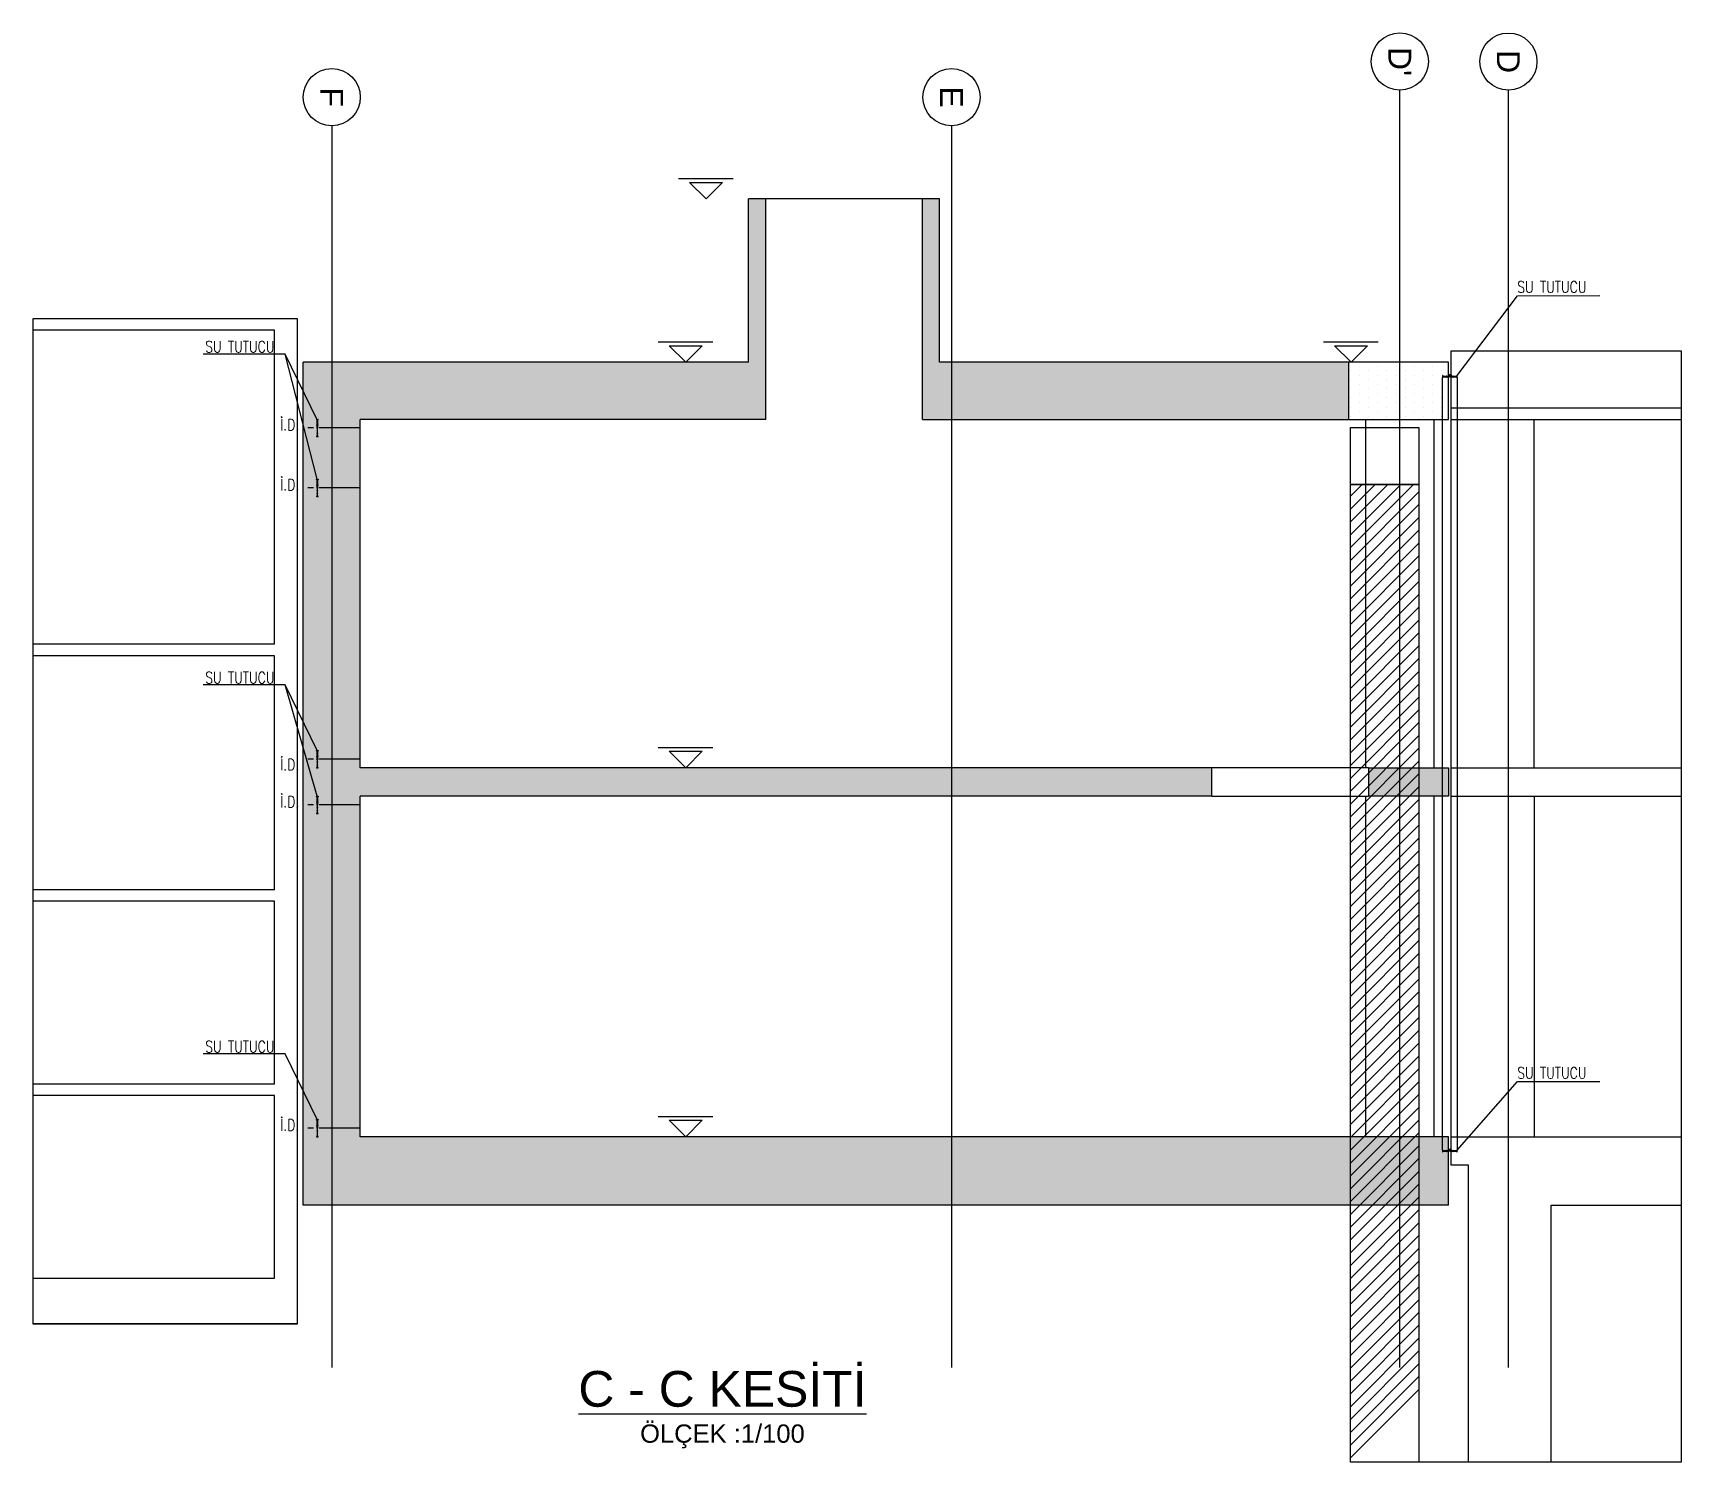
# Model space of a CAD drawing. Header units: millimetres. Extents: x 400382 to 401276, y 4543898 to 4544126.
# Drawn here: x 400775.6 to 400804.45, y 4543920.46 to 4543945.48 of the extents above; entities that cross this region are included whole.
import ezdxf
from ezdxf.enums import TextEntityAlignment as Align

# ---------------------------------------------------------------- set-up
doc = ezdxf.new("R2010")
doc.units = ezdxf.units.MM
for name, pattern in [('ACAD_ISO05W100', [33, 24, -3, 0, -3, 0, -3]), ('AKS', [3, 2.5, -0.25, 0, -0.25]), ('CONTINU', [0]), ('HIDDEN2', [4.7625, 3.175, -1.5875]), ('UUC-ST-KAL-I05-101-U-000$0$ACAD_ISO05W100', [33, 24, -3, 0, -3, 0, -3])]:
    doc.linetypes.add(name, pattern=pattern)
for name, color, linetype in [('aks prota', 2, 'AKS'), ('caks prota', 4, 'Continuous'), ('görünüş prota', 4, 'Continuous'), ('inşaat derzi prota', 11, 'Continuous'), ('kesit prota', 1, 'Continuous'), ('kesit tarama prota', 252, 'Continuous'), ('kiriş prota', 6, 'Continuous'), ('kolon tarama prota', 252, 'Continuous'), ('not yazısı prota', 6, 'Continuous'), ('not çizgisi prota', 4, 'Continuous'), ('PRT-CST-rc_levermark', 4, 'Continuous'), ('st_s_su tutucu', 2, 'Continuous'), ('t35 prota', 3, 'Continuous'), ('taks prota', 7, 'Continuous'), ('tplan prota', 7, 'Continuous'), ('UUC-ST-KAL-I05-101-U-000$0$st_s_su tutucu', 2, 'Continuous')]:
    doc.layers.add(name, color=color, linetype=linetype)
doc.layers.add('PRT-Geo-PileCap2', color=211, linetype='Continuous', lineweight=25)
doc.layers.add('PRT-Geo_Pile', color=150, linetype='Continuous', lineweight=30)
doc.styles.add('Arial', font='Arial.ttf')
doc.styles.add('TAKS', font='Arial Unicode.ttf')
doc.styles.add('TSIMPLEX', font='romanstw.shx')

msp = doc.modelspace()

# ---------------------------------------------------------------- texts
at = {"layer": 'not yazısı prota', "ltscale": 0.05, "style": 'TSIMPLEX', "width": 0.8}
for s, p in [('SU TUTUCU', (400801.58356, 4543940.93075)), ('SU TUTUCU', (400778.61336, 4543939.88428)), ('İ.D.', (400779.9254, 4543938.518)), ('İ.D.', (400779.9254, 4543937.468)), ('SU TUTUCU', (400778.61336, 4543934.08986)), ('İ.D.', (400779.9254, 4543932.56884)), ('İ.D.', (400779.9254, 4543931.918)), ('SU TUTUCU', (400778.61336, 4543927.62986)), ('SU TUTUCU', (400801.58356, 4543927.17075)), ('İ.D.', (400779.92532, 4543926.258))]:
    msp.add_text(s, height=0.2, dxfattribs=at).set_placement(p)
at = {"layer": 't35 prota', "style": 'Arial'}
msp.add_text('ÖLÇEK :1/100', height=0.32, dxfattribs=at).set_placement((400787.66929, 4543920.94064), align=Align.MIDDLE)
at = {"layer": 'taks prota', "style": 'TAKS'}
for s, p in [("D'", (400799.52943, 4543944.97759)), ('D', (400801.42943, 4543944.97559)), ('F', (400780.8289, 4543944.35324)), ('E', (400791.67943, 4543944.35324))]:
    msp.add_text(s, height=0.4, rotation=270, dxfattribs=at).set_placement(p, align=Align.MIDDLE_CENTER)
at = {"layer": 'tplan prota', "style": 'Arial'}
msp.add_text('%%UC - C KESİTİ', height=0.625, dxfattribs=at).set_placement((400787.66929, 4543921.81564), align=Align.MIDDLE)

# ---------------------------------------------------------------- hatches: boundary and pattern name
at = {"layer": 'kesit tarama prota'}
h = msp.add_hatch(color=253, dxfattribs=at)
h.dxf.hatch_style = 1
h.paths.add_polyline_path([(400788.42837, 4543938.71246), (400788.42837, 4543942.57246), (400788.12837, 4543942.57246), (400788.12837, 4543939.71246), (400780.32759, 4543939.71246), (400780.32739, 4543924.95246), (400800.37943, 4543924.95246), (400800.37943, 4543926.15246), (400781.3289, 4543926.15246), (400781.3289, 4543932.11246), (400796.23598, 4543932.11246), (400796.23598, 4543932.61246), (400781.3289, 4543932.61246), (400781.3289, 4543938.71246)])
h = msp.add_hatch(color=253, dxfattribs=at)
h.dxf.hatch_style = 1
h.paths.add_polyline_path([(400798.62943, 4543938.71246), (400798.62943, 4543939.71246), (400791.47193, 4543939.71246), (400791.47193, 4543942.57246), (400791.17193, 4543942.57246), (400791.17193, 4543938.71246)])
h = msp.add_hatch(color=253, dxfattribs=at)
h.dxf.hatch_style = 1
h.paths.add_polyline_path([(400798.97954, 4543932.61246), (400798.97954, 4543932.11246), (400800.37943, 4543932.11246), (400800.37943, 4543932.61246)])

# ---------------------------------------------------------------- linework, layer by layer
at = {"layer": 'aks prota', "ltscale": 10}
for p, q in [((400799.52943, 4543922.11331), (400799.52943, 4543944.47759)), ((400801.42943, 4543922.11331), (400801.42943, 4543944.47559)), ((400780.8289, 4543943.85324), (400780.8289, 4543922.11331)), ((400791.67943, 4543943.85324), (400791.67943, 4543922.11331))]:
    msp.add_line(p, q, dxfattribs=at)
at = {"layer": 'caks prota', "ltscale": 0.05}
for centre in [(400799.52943, 4543944.97759), (400801.42943, 4543944.97559), (400780.8289, 4543944.35324), (400791.67943, 4543944.35324)]:
    msp.add_circle(centre, 0.5, dxfattribs=at)
at = {"layer": 'görünüş prota'}
for p, q in [((400791.17193, 4543942.57246), (400788.42837, 4543942.57246)), ((400798.92943, 4543938.71246), (400798.92943, 4543932.61246)), ((400800.12943, 4543932.61246), (400800.12943, 4543938.71246)), ((400798.97954, 4543932.61246), (400796.23598, 4543932.61246)), ((400796.23598, 4543932.11246), (400798.97954, 4543932.11246)), ((400798.92943, 4543932.11246), (400798.92943, 4543926.15246)), ((400800.12943, 4543926.15246), (400800.12943, 4543932.11246))]:
    msp.add_line(p, q, dxfattribs=at)
at = {"layer": 'inşaat derzi prota', "linetype": 'ACAD_ISO05W100', "ltscale": 0.03}
for p, q in [((400781.3289, 4543938.56246), (400780.32757, 4543938.56246)), ((400781.3289, 4543937.51246), (400780.32757, 4543937.51246)), ((400781.3289, 4543932.76246), (400780.32749, 4543932.76246)), ((400781.3289, 4543931.96246), (400780.32748, 4543931.96246)), ((400781.3289, 4543926.30246), (400780.32741, 4543926.30246))]:
    msp.add_line(p, q, dxfattribs=at)
at = {"layer": 'kesit prota'}
for p, q in [((400788.42837, 4543942.57246), (400788.12837, 4543942.57246)), ((400788.12837, 4543939.71246), (400788.12837, 4543942.57246)), ((400788.42837, 4543938.71246), (400788.42837, 4543942.57246)), ((400791.47193, 4543942.57246), (400791.17193, 4543942.57246)), ((400791.17193, 4543938.71246), (400791.17193, 4543942.57246)), ((400791.47193, 4543939.71246), (400791.47193, 4543942.57246)), ((400780.32739, 4543924.95246), (400780.32758, 4543939.71246)), ((400788.12837, 4543939.71246), (400780.32758, 4543939.71246)), ((400800.37943, 4543939.71246), (400791.47193, 4543939.71246)), ((400800.37943, 4543938.71246), (400800.37943, 4543939.71246)), ((400781.3289, 4543932.61246), (400781.3289, 4543938.71246)), ((400788.42837, 4543938.71246), (400781.3289, 4543938.71246)), ((400791.17193, 4543938.71246), (400800.37943, 4543938.71246)), ((400796.23598, 4543932.61246), (400781.3289, 4543932.61246)), ((400796.23598, 4543932.11246), (400796.23598, 4543932.61246)), ((400798.97954, 4543932.61246), (400798.97954, 4543932.11246)), ((400798.97954, 4543932.61246), (400800.37943, 4543932.61246)), ((400800.37943, 4543932.61246), (400800.37943, 4543932.11246)), ((400781.3289, 4543926.15246), (400781.3289, 4543932.11246)), ((400796.23598, 4543932.11246), (400781.3289, 4543932.11246)), ((400800.37943, 4543932.11246), (400798.97954, 4543932.11246)), ((400800.37943, 4543926.15246), (400781.3289, 4543926.15246)), ((400800.37943, 4543924.95246), (400800.37943, 4543926.15246)), ((400800.37943, 4543924.95246), (400780.32739, 4543924.95246))]:
    msp.add_line(p, q, dxfattribs=at)
at = {"layer": 'kiriş prota'}
msp.add_line((400798.62943, 4543939.71246), (400798.62943, 4543938.71246), dxfattribs=at)
at = {"layer": 'kolon tarama prota'}
for p, q in [((400780.22798, 4543940.4745), (400775.59846, 4543940.4745)), ((400780.22798, 4543922.87409), (400780.22798, 4543940.4745)), ((400779.8275, 4543940.2745), (400775.59846, 4543940.2745)), ((400779.8275, 4543934.7745), (400779.8275, 4543940.2745)), ((400800.42839, 4543926.15246), (400800.42839, 4543939.91246)), ((400800.42839, 4543939.91246), (400804.45215, 4543939.91246)), ((400800.42839, 4543938.91246), (400804.45215, 4543938.91246)), ((400800.42839, 4543938.71246), (400804.45215, 4543938.71246)), ((400801.87943, 4543932.61246), (400801.87943, 4543938.71246)), ((400779.8275, 4543934.7745), (400775.59846, 4543934.7745)), ((400779.8275, 4543934.57413), (400775.59846, 4543934.57413)), ((400779.8275, 4543930.47409), (400779.8275, 4543934.57413)), ((400800.42839, 4543932.61246), (400804.45215, 4543932.61246)), ((400800.42839, 4543932.11246), (400804.45215, 4543932.11246)), ((400801.87943, 4543932.11246), (400801.87943, 4543926.15246)), ((400779.8275, 4543930.47409), (400775.59846, 4543930.47409)), ((400779.8275, 4543930.2751), (400775.59846, 4543930.2751)), ((400779.8275, 4543927.07409), (400779.8275, 4543930.2751)), ((400779.8275, 4543927.07409), (400775.59846, 4543927.07409)), ((400779.8275, 4543926.87409), (400775.59846, 4543926.87409)), ((400779.8275, 4543923.67409), (400779.8275, 4543926.87409)), ((400800.42943, 4543925.65246), (400800.42839, 4543926.15246)), ((400800.42839, 4543926.15246), (400804.45215, 4543926.15246)), ((400800.72943, 4543925.65246), (400800.42943, 4543925.65246)), ((400800.72943, 4543920.4572), (400800.72943, 4543925.65246)), ((400802.17943, 4543920.4572), (400802.17943, 4543924.95246)), ((400802.17943, 4543924.95246), (400804.45215, 4543924.95246)), ((400775.59846, 4543923.67409), (400779.8275, 4543923.67409)), ((400780.22798, 4543922.87409), (400775.59846, 4543922.87409)), ((400775.59846, 4543922.87409), (400780.22798, 4543922.87409))]:
    msp.add_line(p, q, dxfattribs=at)
at = {"layer": 'kolon tarama prota', "linetype": 'HIDDEN2', "ltscale": 10}
for p, q in [((400775.59846, 4543940.4745), (400775.59846, 4543922.87409)), ((400804.45215, 4543939.91246), (400804.45215, 4543920.4572)), ((400804.45215, 4543920.4572), (400798.66442, 4543920.4572))]:
    msp.add_line(p, q, dxfattribs=at)
at = {"layer": 'kolon tarama prota', "color": 2, "linetype": 'Continuous', "transparency": 33554687}
for p, q in [((400798.66898, 4543939.5631), (400798.66898, 4543939.5631)), ((400798.82773, 4543939.64247), (400798.82773, 4543939.64247)), ((400798.82773, 4543939.48372), (400798.82773, 4543939.48372)), ((400798.98648, 4543939.5631), (400798.98648, 4543939.5631)), ((400799.14523, 4543939.64247), (400799.14523, 4543939.64247)), ((400799.14523, 4543939.48372), (400799.14523, 4543939.48372)), ((400799.30398, 4543939.5631), (400799.30398, 4543939.5631)), ((400799.46273, 4543939.64247), (400799.46273, 4543939.64247)), ((400799.46273, 4543939.48372), (400799.46273, 4543939.48372)), ((400799.62148, 4543939.5631), (400799.62148, 4543939.5631)), ((400799.78023, 4543939.64247), (400799.78023, 4543939.64247)), ((400799.78023, 4543939.48372), (400799.78023, 4543939.48372)), ((400799.93898, 4543939.5631), (400799.93898, 4543939.5631)), ((400800.09773, 4543939.64247), (400800.09773, 4543939.64247)), ((400800.09773, 4543939.48372), (400800.09773, 4543939.48372)), ((400800.25648, 4543939.5631), (400800.25648, 4543939.5631)), ((400798.66898, 4543939.40435), (400798.66898, 4543939.40435)), ((400798.66898, 4543939.2456), (400798.66898, 4543939.2456)), ((400798.82773, 4543939.32497), (400798.82773, 4543939.32497)), ((400798.98648, 4543939.40435), (400798.98648, 4543939.40435)), ((400798.98648, 4543939.2456), (400798.98648, 4543939.2456)), ((400799.14523, 4543939.32497), (400799.14523, 4543939.32497)), ((400799.30398, 4543939.40435), (400799.30398, 4543939.40435)), ((400799.30398, 4543939.2456), (400799.30398, 4543939.2456)), ((400799.46273, 4543939.32497), (400799.46273, 4543939.32497)), ((400799.62148, 4543939.40435), (400799.62148, 4543939.40435)), ((400799.62148, 4543939.2456), (400799.62148, 4543939.2456)), ((400799.78023, 4543939.32497), (400799.78023, 4543939.32497)), ((400799.93898, 4543939.40435), (400799.93898, 4543939.40435)), ((400799.93898, 4543939.2456), (400799.93898, 4543939.2456)), ((400800.09773, 4543939.32497), (400800.09773, 4543939.32497)), ((400800.25648, 4543939.40435), (400800.25648, 4543939.40435)), ((400800.25648, 4543939.2456), (400800.25648, 4543939.2456)), ((400798.66898, 4543939.08685), (400798.66898, 4543939.08685)), ((400798.66898, 4543938.9281), (400798.66898, 4543938.9281)), ((400798.82773, 4543939.16622), (400798.82773, 4543939.16622)), ((400798.82773, 4543939.00747), (400798.82773, 4543939.00747)), ((400798.98648, 4543939.08685), (400798.98648, 4543939.08685)), ((400798.98648, 4543938.9281), (400798.98648, 4543938.9281)), ((400799.14523, 4543939.16622), (400799.14523, 4543939.16622)), ((400799.14523, 4543939.00747), (400799.14523, 4543939.00747)), ((400799.30398, 4543939.08685), (400799.30398, 4543939.08685)), ((400799.30398, 4543938.9281), (400799.30398, 4543938.9281)), ((400799.46273, 4543939.16622), (400799.46273, 4543939.16622)), ((400799.46273, 4543939.00747), (400799.46273, 4543939.00747)), ((400799.62148, 4543939.08685), (400799.62148, 4543939.08685)), ((400799.62148, 4543938.9281), (400799.62148, 4543938.9281)), ((400799.78023, 4543939.16622), (400799.78023, 4543939.16622)), ((400799.78023, 4543939.00747), (400799.78023, 4543939.00747)), ((400799.93898, 4543939.08685), (400799.93898, 4543939.08685)), ((400799.93898, 4543938.9281), (400799.93898, 4543938.9281)), ((400800.09773, 4543939.16622), (400800.09773, 4543939.16622)), ((400800.09773, 4543939.00747), (400800.09773, 4543939.00747)), ((400800.25648, 4543939.08685), (400800.25648, 4543939.08685)), ((400800.25648, 4543938.9281), (400800.25648, 4543938.9281)), ((400798.66898, 4543938.76935), (400798.66898, 4543938.76935)), ((400798.82773, 4543938.84872), (400798.82773, 4543938.84872)), ((400798.98648, 4543938.76935), (400798.98648, 4543938.76935)), ((400799.14523, 4543938.84872), (400799.14523, 4543938.84872)), ((400799.30398, 4543938.76935), (400799.30398, 4543938.76935)), ((400799.46273, 4543938.84872), (400799.46273, 4543938.84872)), ((400799.62148, 4543938.76935), (400799.62148, 4543938.76935)), ((400799.78023, 4543938.84872), (400799.78023, 4543938.84872)), ((400799.93898, 4543938.76935), (400799.93898, 4543938.76935)), ((400800.09773, 4543938.84872), (400800.09773, 4543938.84872)), ((400800.25648, 4543938.76935), (400800.25648, 4543938.76935))]:
    msp.add_line(p, q, dxfattribs=at)
at = {"layer": 'kolon tarama prota', "linetype": 'Continuous', "transparency": 33554687}
for p, q in [((400798.66442, 4543937.36613), (400798.87062, 4543937.57233)), ((400798.66442, 4543937.14162), (400799.09513, 4543937.57233)), ((400798.66442, 4543936.91712), (400799.31964, 4543937.57233)), ((400798.66442, 4543936.69261), (400799.54414, 4543937.57233)), ((400798.66442, 4543936.4681), (400799.76865, 4543937.57233)), ((400798.66442, 4543936.2436), (400799.86442, 4543937.4436)), ((400798.66442, 4543936.01909), (400799.86442, 4543937.21909)), ((400798.66442, 4543935.79458), (400799.86442, 4543936.99458)), ((400798.66442, 4543935.57008), (400799.86442, 4543936.77008)), ((400798.66442, 4543935.34557), (400799.86442, 4543936.54557)), ((400798.66442, 4543935.12106), (400799.86442, 4543936.32106)), ((400798.66442, 4543934.89656), (400799.86442, 4543936.09656)), ((400798.66442, 4543934.67205), (400799.86442, 4543935.87205)), ((400798.66442, 4543934.44755), (400799.86442, 4543935.64755)), ((400798.66442, 4543934.22304), (400799.86442, 4543935.42304)), ((400798.66442, 4543933.99853), (400799.86442, 4543935.19853)), ((400798.66442, 4543933.77403), (400799.86442, 4543934.97403)), ((400798.66442, 4543933.54952), (400799.86442, 4543934.74952)), ((400798.66442, 4543933.32501), (400799.86442, 4543934.52501)), ((400798.66442, 4543933.10051), (400799.86442, 4543934.30051)), ((400798.66442, 4543932.876), (400799.86442, 4543934.076)), ((400798.66442, 4543932.65149), (400799.86442, 4543933.85149)), ((400798.66442, 4543932.42699), (400799.86442, 4543933.62699)), ((400798.66442, 4543932.20248), (400799.86442, 4543933.40248)), ((400798.66442, 4543931.97798), (400799.86442, 4543933.17798)), ((400798.66442, 4543931.75347), (400799.86442, 4543932.95347)), ((400798.66442, 4543931.52896), (400799.86442, 4543932.72896)), ((400798.66442, 4543931.30446), (400799.86442, 4543932.50446)), ((400798.66442, 4543931.07995), (400799.86442, 4543932.27995)), ((400798.66442, 4543930.85544), (400799.86442, 4543932.05544)), ((400798.66442, 4543930.63094), (400799.86442, 4543931.83094)), ((400798.66442, 4543930.40643), (400799.86442, 4543931.60643)), ((400798.66442, 4543930.18192), (400799.86442, 4543931.38192)), ((400798.66442, 4543929.95742), (400799.86442, 4543931.15742)), ((400798.66442, 4543929.73291), (400799.86442, 4543930.93291)), ((400798.66442, 4543929.5084), (400799.86442, 4543930.7084)), ((400798.66442, 4543929.2839), (400799.86442, 4543930.4839)), ((400798.66442, 4543929.05939), (400799.86442, 4543930.25939)), ((400798.66442, 4543928.83489), (400799.86442, 4543930.03489)), ((400798.66442, 4543928.61038), (400799.86442, 4543929.81038)), ((400798.66442, 4543928.38587), (400799.86442, 4543929.58587)), ((400798.66442, 4543928.16137), (400799.86442, 4543929.36137)), ((400798.66442, 4543927.93686), (400799.86442, 4543929.13686)), ((400798.66442, 4543927.71235), (400799.86442, 4543928.91235)), ((400798.66442, 4543927.48785), (400799.86442, 4543928.68785)), ((400798.66442, 4543927.26334), (400799.86442, 4543928.46334)), ((400798.66442, 4543927.03883), (400799.86442, 4543928.23883)), ((400798.66442, 4543926.81433), (400799.86442, 4543928.01433)), ((400798.66442, 4543926.58982), (400799.86442, 4543927.78982)), ((400798.66442, 4543926.36531), (400799.86442, 4543927.56532)), ((400798.66442, 4543926.14081), (400799.86442, 4543927.34081)), ((400798.66442, 4543925.9163), (400799.86442, 4543927.1163)), ((400798.66442, 4543925.6918), (400799.86442, 4543926.8918)), ((400798.66442, 4543925.46729), (400799.86442, 4543926.66729)), ((400798.66442, 4543925.24278), (400799.86442, 4543926.44278)), ((400798.66442, 4543925.01828), (400799.86442, 4543926.21828)), ((400798.66442, 4543924.79377), (400799.86442, 4543925.99377)), ((400798.66442, 4543924.56926), (400799.86442, 4543925.76926)), ((400798.66442, 4543924.34476), (400799.86442, 4543925.54476)), ((400798.66442, 4543924.12025), (400799.86442, 4543925.32025)), ((400798.66442, 4543923.89574), (400799.86442, 4543925.09574)), ((400798.66442, 4543923.67124), (400799.86442, 4543924.87124)), ((400798.66442, 4543923.44673), (400799.86442, 4543924.64673)), ((400798.66442, 4543923.22223), (400799.86442, 4543924.42223)), ((400798.66442, 4543922.99772), (400799.86442, 4543924.19772)), ((400798.66442, 4543922.77321), (400799.86442, 4543923.97321)), ((400798.66442, 4543922.54871), (400799.86442, 4543923.74871)), ((400798.66442, 4543922.3242), (400799.86442, 4543923.5242)), ((400798.66442, 4543922.09969), (400799.86442, 4543923.29969)), ((400798.66442, 4543921.87519), (400799.86442, 4543923.07519)), ((400798.66442, 4543921.65068), (400799.86442, 4543922.85068)), ((400798.66442, 4543921.42617), (400799.86442, 4543922.62617)), ((400798.66442, 4543921.20167), (400799.86442, 4543922.40167)), ((400798.66442, 4543920.97716), (400799.86442, 4543922.17716)), ((400798.66442, 4543920.75265), (400799.86442, 4543921.95266)), ((400798.66442, 4543920.52815), (400799.86442, 4543921.72815))]:
    msp.add_line(p, q, dxfattribs=at)
at = {"layer": 'not çizgisi prota'}
for points in [[(400800.53483, 4543939.47806), (400801.59028, 4543940.87807), (400803.03234, 4543940.88224)], [(400780.57389, 4543938.7068), (400780.01533, 4543939.85656), (400778.57695, 4543939.85656)], [(400780.57389, 4543937.66529), (400780.01533, 4543939.85656), (400778.57695, 4543939.85656)], [(400780.57389, 4543932.91238), (400780.01533, 4543934.06214), (400778.57695, 4543934.06214)], [(400780.57389, 4543932.11247), (400780.01533, 4543934.06214), (400778.57695, 4543934.06214)], [(400780.57389, 4543926.45238), (400780.01533, 4543927.60214), (400778.57695, 4543927.60214)], [(400800.53544, 4543925.91505), (400801.59028, 4543927.11807), (400803.03234, 4543927.12224)]]:
    msp.add_lwpolyline(points, dxfattribs=at)
at = {"layer": 'PRT-CST-rc_levermark'}
for p, q in [((400786.90223, 4543942.92802), (400787.85779, 4543942.92802)), ((400786.54655, 4543940.06802), (400787.5021, 4543940.06802)), ((400798.19465, 4543940.06802), (400799.15021, 4543940.06802)), ((400786.54655, 4543932.96802), (400787.5021, 4543932.96802)), ((400786.54655, 4543926.50802), (400787.5021, 4543926.50802))]:
    msp.add_line(p, q, dxfattribs=at)
for points in [[(400787.09483, 4543942.86135), (400787.67261, 4543942.86135), (400787.38372, 4543942.57246)], [(400786.73914, 4543940.00135), (400787.31692, 4543940.00135), (400787.02803, 4543939.71246)], [(400798.38725, 4543940.00135), (400798.96502, 4543940.00135), (400798.67613, 4543939.71246)], [(400786.73914, 4543932.90135), (400787.31692, 4543932.90135), (400787.02803, 4543932.61246)], [(400786.73914, 4543926.44135), (400787.31692, 4543926.44135), (400787.02803, 4543926.15246)]]:
    msp.add_lwpolyline(points, close=True, dxfattribs=at)
at = {"layer": 'PRT-Geo-PileCap2'}
for p, q in [((400798.66442, 4543938.57233), (400799.86442, 4543938.57233)), ((400798.66442, 4543937.57233), (400798.66442, 4543938.57233)), ((400799.86442, 4543938.57233), (400799.86442, 4543937.57233)), ((400799.86442, 4543937.57233), (400798.66442, 4543937.57233))]:
    msp.add_line(p, q, dxfattribs=at)
at = {"layer": 'PRT-Geo_Pile'}
for p, q in [((400798.66442, 4543920.4572), (400798.66442, 4543937.57233)), ((400798.66442, 4543937.57233), (400799.86442, 4543937.57233)), ((400799.86442, 4543937.57233), (400799.86442, 4543920.4572))]:
    msp.add_line(p, q, dxfattribs=at)
at = {"layer": 'st_s_su tutucu', "linetype": 'CONTINU', "ltscale": 0.2}
for p, q in [((400780.56541, 4543938.70847), (400780.56541, 4543938.71247)), ((400780.56541, 4543938.71247), (400780.58941, 4543938.71247)), ((400780.57541, 4543938.7018), (400780.56541, 4543938.70847)), ((400780.57091, 4543938.66088), (400780.57091, 4543938.66405)), ((400780.57091, 4543938.66405), (400780.57541, 4543938.66405)), ((400780.57541, 4543938.66088), (400780.57091, 4543938.66088)), ((400780.57091, 4543938.61405), (400780.57541, 4543938.61405)), ((400780.57091, 4543938.61088), (400780.57091, 4543938.61405)), ((400780.57541, 4543938.61088), (400780.57091, 4543938.61088)), ((400780.57541, 4543938.66405), (400780.57541, 4543938.7018)), ((400780.57541, 4543938.61405), (400780.57541, 4543938.66088)), ((400780.57541, 4543938.5648), (400780.57541, 4543938.61088)), ((400780.58941, 4543938.70847), (400780.57941, 4543938.7018)), ((400780.57941, 4543938.7018), (400780.57941, 4543938.66405)), ((400780.57941, 4543938.66405), (400780.58391, 4543938.66405)), ((400780.58391, 4543938.66088), (400780.57941, 4543938.66088)), ((400780.57941, 4543938.66088), (400780.57941, 4543938.61405)), ((400780.57941, 4543938.61405), (400780.58391, 4543938.61405)), ((400780.58391, 4543938.61088), (400780.57941, 4543938.61088)), ((400780.57941, 4543938.61088), (400780.57941, 4543938.5648)), ((400780.58391, 4543938.66405), (400780.58391, 4543938.66088)), ((400780.58391, 4543938.61405), (400780.58391, 4543938.61088)), ((400780.58941, 4543938.71247), (400780.58941, 4543938.70847)), ((400780.57541, 4543938.42313), (400780.56541, 4543938.41647)), ((400780.56541, 4543938.41647), (400780.56541, 4543938.41247)), ((400780.56541, 4543938.41247), (400780.58941, 4543938.41247)), ((400780.57541, 4543938.5648), (400780.56891, 4543938.5648)), ((400780.56891, 4543938.5648), (400780.56891, 4543938.56013)), ((400780.56891, 4543938.56013), (400780.57541, 4543938.56013)), ((400780.57541, 4543938.51405), (400780.57091, 4543938.51405)), ((400780.57091, 4543938.51405), (400780.57091, 4543938.51088)), ((400780.57091, 4543938.51088), (400780.57541, 4543938.51088)), ((400780.57541, 4543938.46405), (400780.57091, 4543938.46405)), ((400780.57091, 4543938.46405), (400780.57091, 4543938.46088)), ((400780.57091, 4543938.46088), (400780.57541, 4543938.46088)), ((400780.57541, 4543938.56013), (400780.57541, 4543938.51405)), ((400780.57541, 4543938.51088), (400780.57541, 4543938.46405)), ((400780.57541, 4543938.46088), (400780.57541, 4543938.42313)), ((400780.58591, 4543938.5648), (400780.57941, 4543938.5648)), ((400780.57941, 4543938.51405), (400780.57941, 4543938.56013)), ((400780.57941, 4543938.56013), (400780.58591, 4543938.56013)), ((400780.58391, 4543938.51405), (400780.57941, 4543938.51405)), ((400780.57941, 4543938.46405), (400780.57941, 4543938.51088)), ((400780.57941, 4543938.51088), (400780.58391, 4543938.51088)), ((400780.58391, 4543938.46405), (400780.57941, 4543938.46405)), ((400780.57941, 4543938.42313), (400780.57941, 4543938.46088)), ((400780.57941, 4543938.46088), (400780.58391, 4543938.46088)), ((400780.58941, 4543938.41647), (400780.57941, 4543938.42313)), ((400780.58391, 4543938.51088), (400780.58391, 4543938.51405)), ((400780.58391, 4543938.46088), (400780.58391, 4543938.46405)), ((400780.58591, 4543938.56013), (400780.58591, 4543938.5648)), ((400780.58941, 4543938.41247), (400780.58941, 4543938.41647)), ((400780.56541, 4543937.65847), (400780.56541, 4543937.66247)), ((400780.56541, 4543937.66247), (400780.58941, 4543937.66247)), ((400780.57541, 4543937.6518), (400780.56541, 4543937.65847)), ((400780.57541, 4543937.5148), (400780.56891, 4543937.5148)), ((400780.56891, 4543937.5148), (400780.56891, 4543937.51013)), ((400780.56891, 4543937.51013), (400780.57541, 4543937.51013)), ((400780.57091, 4543937.61088), (400780.57091, 4543937.61405)), ((400780.57091, 4543937.61405), (400780.57541, 4543937.61405)), ((400780.57541, 4543937.61088), (400780.57091, 4543937.61088)), ((400780.57091, 4543937.56405), (400780.57541, 4543937.56405)), ((400780.57091, 4543937.56088), (400780.57091, 4543937.56405)), ((400780.57541, 4543937.56088), (400780.57091, 4543937.56088)), ((400780.57541, 4543937.46405), (400780.57091, 4543937.46405)), ((400780.57091, 4543937.46405), (400780.57091, 4543937.46088)), ((400780.57091, 4543937.46088), (400780.57541, 4543937.46088)), ((400780.57541, 4543937.61405), (400780.57541, 4543937.6518)), ((400780.57541, 4543937.56405), (400780.57541, 4543937.61088)), ((400780.57541, 4543937.5148), (400780.57541, 4543937.56088)), ((400780.57541, 4543937.51013), (400780.57541, 4543937.46405)), ((400780.57541, 4543937.46088), (400780.57541, 4543937.41405)), ((400780.58941, 4543937.65847), (400780.57941, 4543937.6518)), ((400780.57941, 4543937.6518), (400780.57941, 4543937.61405)), ((400780.57941, 4543937.61405), (400780.58391, 4543937.61405)), ((400780.58391, 4543937.61088), (400780.57941, 4543937.61088)), ((400780.57941, 4543937.61088), (400780.57941, 4543937.56405)), ((400780.57941, 4543937.56405), (400780.58391, 4543937.56405)), ((400780.58391, 4543937.56088), (400780.57941, 4543937.56088)), ((400780.57941, 4543937.56088), (400780.57941, 4543937.5148)), ((400780.58591, 4543937.5148), (400780.57941, 4543937.5148)), ((400780.57941, 4543937.46405), (400780.57941, 4543937.51013)), ((400780.57941, 4543937.51013), (400780.58591, 4543937.51013)), ((400780.58391, 4543937.46405), (400780.57941, 4543937.46405)), ((400780.57941, 4543937.41405), (400780.57941, 4543937.46088)), ((400780.57941, 4543937.46088), (400780.58391, 4543937.46088)), ((400780.58391, 4543937.61405), (400780.58391, 4543937.61088)), ((400780.58391, 4543937.56405), (400780.58391, 4543937.56088)), ((400780.58391, 4543937.46088), (400780.58391, 4543937.46405)), ((400780.58591, 4543937.51013), (400780.58591, 4543937.5148)), ((400780.58941, 4543937.66247), (400780.58941, 4543937.65847)), ((400780.57541, 4543937.37313), (400780.56541, 4543937.36647)), ((400780.56541, 4543937.36647), (400780.56541, 4543937.36247)), ((400780.56541, 4543937.36247), (400780.58941, 4543937.36247)), ((400780.57541, 4543937.41405), (400780.57091, 4543937.41405)), ((400780.57091, 4543937.41405), (400780.57091, 4543937.41088)), ((400780.57091, 4543937.41088), (400780.57541, 4543937.41088)), ((400780.57541, 4543937.41088), (400780.57541, 4543937.37313)), ((400780.58391, 4543937.41405), (400780.57941, 4543937.41405)), ((400780.57941, 4543937.37313), (400780.57941, 4543937.41088)), ((400780.57941, 4543937.41088), (400780.58391, 4543937.41088)), ((400780.58941, 4543937.36647), (400780.57941, 4543937.37313)), ((400780.58391, 4543937.41088), (400780.58391, 4543937.41405)), ((400780.58941, 4543937.36247), (400780.58941, 4543937.36647)), ((400780.56541, 4543932.90847), (400780.56541, 4543932.91247)), ((400780.56541, 4543932.91247), (400780.58941, 4543932.91247)), ((400780.57541, 4543932.9018), (400780.56541, 4543932.90847)), ((400780.57091, 4543932.86088), (400780.57091, 4543932.86405)), ((400780.57091, 4543932.86405), (400780.57541, 4543932.86405)), ((400780.57541, 4543932.86088), (400780.57091, 4543932.86088)), ((400780.57541, 4543932.86405), (400780.57541, 4543932.9018)), ((400780.57541, 4543932.81405), (400780.57541, 4543932.86088)), ((400780.58941, 4543932.90847), (400780.57941, 4543932.9018)), ((400780.57941, 4543932.9018), (400780.57941, 4543932.86405)), ((400780.57941, 4543932.86405), (400780.58391, 4543932.86405)), ((400780.58391, 4543932.86088), (400780.57941, 4543932.86088)), ((400780.57941, 4543932.86088), (400780.57941, 4543932.81405)), ((400780.58391, 4543932.86405), (400780.58391, 4543932.86088)), ((400780.58941, 4543932.91247), (400780.58941, 4543932.90847)), ((400780.57541, 4543932.62313), (400780.56541, 4543932.61647)), ((400780.56541, 4543932.61647), (400780.56541, 4543932.61247)), ((400780.56541, 4543932.61247), (400780.58941, 4543932.61247)), ((400780.56891, 4543932.76013), (400780.56891, 4543932.7648)), ((400780.56891, 4543932.7648), (400780.57541, 4543932.7648)), ((400780.57541, 4543932.76013), (400780.56891, 4543932.76013)), ((400780.57091, 4543932.81405), (400780.57541, 4543932.81405)), ((400780.57091, 4543932.81088), (400780.57091, 4543932.81405)), ((400780.57541, 4543932.81088), (400780.57091, 4543932.81088)), ((400780.57541, 4543932.71405), (400780.57091, 4543932.71405)), ((400780.57091, 4543932.71405), (400780.57091, 4543932.71088)), ((400780.57091, 4543932.71088), (400780.57541, 4543932.71088)), ((400780.57541, 4543932.66405), (400780.57091, 4543932.66405)), ((400780.57091, 4543932.66405), (400780.57091, 4543932.66088)), ((400780.57091, 4543932.66088), (400780.57541, 4543932.66088)), ((400780.57541, 4543932.7648), (400780.57541, 4543932.81088)), ((400780.57541, 4543932.76013), (400780.57541, 4543932.71405)), ((400780.57541, 4543932.71088), (400780.57541, 4543932.66405)), ((400780.57541, 4543932.66088), (400780.57541, 4543932.62313)), ((400780.57941, 4543932.81405), (400780.58391, 4543932.81405)), ((400780.58391, 4543932.81088), (400780.57941, 4543932.81088)), ((400780.57941, 4543932.81088), (400780.57941, 4543932.7648)), ((400780.57941, 4543932.7648), (400780.58591, 4543932.7648)), ((400780.58591, 4543932.76013), (400780.57941, 4543932.76013)), ((400780.57941, 4543932.71405), (400780.57941, 4543932.76013)), ((400780.58391, 4543932.71405), (400780.57941, 4543932.71405)), ((400780.57941, 4543932.66405), (400780.57941, 4543932.71088)), ((400780.57941, 4543932.71088), (400780.58391, 4543932.71088)), ((400780.58391, 4543932.66405), (400780.57941, 4543932.66405)), ((400780.57941, 4543932.62313), (400780.57941, 4543932.66088)), ((400780.57941, 4543932.66088), (400780.58391, 4543932.66088)), ((400780.58941, 4543932.61647), (400780.57941, 4543932.62313)), ((400780.58391, 4543932.81405), (400780.58391, 4543932.81088)), ((400780.58391, 4543932.71088), (400780.58391, 4543932.71405)), ((400780.58391, 4543932.66088), (400780.58391, 4543932.66405)), ((400780.58591, 4543932.7648), (400780.58591, 4543932.76013)), ((400780.58941, 4543932.61247), (400780.58941, 4543932.61647)), ((400780.56541, 4543932.10847), (400780.56541, 4543932.11247)), ((400780.56541, 4543932.11247), (400780.58941, 4543932.11247)), ((400780.57541, 4543932.1018), (400780.56541, 4543932.10847)), ((400780.57091, 4543932.06088), (400780.57091, 4543932.06405)), ((400780.57091, 4543932.06405), (400780.57541, 4543932.06405)), ((400780.57541, 4543932.06088), (400780.57091, 4543932.06088)), ((400780.57091, 4543932.01405), (400780.57541, 4543932.01405)), ((400780.57091, 4543932.01088), (400780.57091, 4543932.01405)), ((400780.57541, 4543932.01088), (400780.57091, 4543932.01088)), ((400780.57541, 4543932.06405), (400780.57541, 4543932.1018)), ((400780.57541, 4543932.01405), (400780.57541, 4543932.06088)), ((400780.57541, 4543931.9648), (400780.57541, 4543932.01088)), ((400780.58941, 4543932.10847), (400780.57941, 4543932.1018)), ((400780.57941, 4543932.1018), (400780.57941, 4543932.06405)), ((400780.57941, 4543932.06405), (400780.58391, 4543932.06405)), ((400780.58391, 4543932.06088), (400780.57941, 4543932.06088)), ((400780.57941, 4543932.06088), (400780.57941, 4543932.01405)), ((400780.57941, 4543932.01405), (400780.58391, 4543932.01405)), ((400780.58391, 4543932.01088), (400780.57941, 4543932.01088)), ((400780.57941, 4543932.01088), (400780.57941, 4543931.9648)), ((400780.58391, 4543932.06405), (400780.58391, 4543932.06088)), ((400780.58391, 4543932.01405), (400780.58391, 4543932.01088)), ((400780.58941, 4543932.11247), (400780.58941, 4543932.10847)), ((400780.57541, 4543931.82313), (400780.56541, 4543931.81647)), ((400780.56541, 4543931.81647), (400780.56541, 4543931.81247)), ((400780.56541, 4543931.81247), (400780.58941, 4543931.81247)), ((400780.57541, 4543931.9648), (400780.56891, 4543931.9648)), ((400780.56891, 4543931.9648), (400780.56891, 4543931.96013)), ((400780.56891, 4543931.96013), (400780.57541, 4543931.96013)), ((400780.57541, 4543931.91405), (400780.57091, 4543931.91405)), ((400780.57091, 4543931.91405), (400780.57091, 4543931.91088)), ((400780.57091, 4543931.91088), (400780.57541, 4543931.91088)), ((400780.57541, 4543931.86405), (400780.57091, 4543931.86405)), ((400780.57091, 4543931.86405), (400780.57091, 4543931.86088)), ((400780.57091, 4543931.86088), (400780.57541, 4543931.86088)), ((400780.57541, 4543931.96013), (400780.57541, 4543931.91405)), ((400780.57541, 4543931.91088), (400780.57541, 4543931.86405)), ((400780.57541, 4543931.86088), (400780.57541, 4543931.82313)), ((400780.58591, 4543931.9648), (400780.57941, 4543931.9648)), ((400780.57941, 4543931.91405), (400780.57941, 4543931.96013)), ((400780.57941, 4543931.96013), (400780.58591, 4543931.96013)), ((400780.58391, 4543931.91405), (400780.57941, 4543931.91405)), ((400780.57941, 4543931.86405), (400780.57941, 4543931.91088)), ((400780.57941, 4543931.91088), (400780.58391, 4543931.91088)), ((400780.58391, 4543931.86405), (400780.57941, 4543931.86405)), ((400780.57941, 4543931.82313), (400780.57941, 4543931.86088)), ((400780.57941, 4543931.86088), (400780.58391, 4543931.86088)), ((400780.58941, 4543931.81647), (400780.57941, 4543931.82313)), ((400780.58391, 4543931.91088), (400780.58391, 4543931.91405)), ((400780.58391, 4543931.86088), (400780.58391, 4543931.86405)), ((400780.58591, 4543931.96013), (400780.58591, 4543931.9648)), ((400780.58941, 4543931.81247), (400780.58941, 4543931.81647)), ((400780.56541, 4543926.44847), (400780.56541, 4543926.45247)), ((400780.56541, 4543926.45247), (400780.58941, 4543926.45247)), ((400780.57541, 4543926.4418), (400780.56541, 4543926.44847)), ((400780.56891, 4543926.30013), (400780.56891, 4543926.3048)), ((400780.56891, 4543926.3048), (400780.57541, 4543926.3048)), ((400780.57541, 4543926.30013), (400780.56891, 4543926.30013)), ((400780.57091, 4543926.40088), (400780.57091, 4543926.40405)), ((400780.57091, 4543926.40405), (400780.57541, 4543926.40405)), ((400780.57541, 4543926.40088), (400780.57091, 4543926.40088)), ((400780.57091, 4543926.35405), (400780.57541, 4543926.35405)), ((400780.57091, 4543926.35088), (400780.57091, 4543926.35405)), ((400780.57541, 4543926.35088), (400780.57091, 4543926.35088)), ((400780.57541, 4543926.25405), (400780.57091, 4543926.25405)), ((400780.57091, 4543926.25405), (400780.57091, 4543926.25088)), ((400780.57091, 4543926.25088), (400780.57541, 4543926.25088)), ((400780.57541, 4543926.20405), (400780.57091, 4543926.20405)), ((400780.57091, 4543926.20405), (400780.57091, 4543926.20088)), ((400780.57541, 4543926.40405), (400780.57541, 4543926.4418)), ((400780.57541, 4543926.35405), (400780.57541, 4543926.40088)), ((400780.57541, 4543926.3048), (400780.57541, 4543926.35088)), ((400780.57541, 4543926.30013), (400780.57541, 4543926.25405)), ((400780.57541, 4543926.25088), (400780.57541, 4543926.20405)), ((400780.58941, 4543926.44847), (400780.57941, 4543926.4418)), ((400780.57941, 4543926.4418), (400780.57941, 4543926.40405)), ((400780.57941, 4543926.40405), (400780.58391, 4543926.40405)), ((400780.58391, 4543926.40088), (400780.57941, 4543926.40088)), ((400780.57941, 4543926.40088), (400780.57941, 4543926.35405)), ((400780.57941, 4543926.35405), (400780.58391, 4543926.35405)), ((400780.58391, 4543926.35088), (400780.57941, 4543926.35088)), ((400780.57941, 4543926.35088), (400780.57941, 4543926.3048)), ((400780.57941, 4543926.3048), (400780.58591, 4543926.3048)), ((400780.58591, 4543926.30013), (400780.57941, 4543926.30013)), ((400780.57941, 4543926.25405), (400780.57941, 4543926.30013)), ((400780.58391, 4543926.25405), (400780.57941, 4543926.25405)), ((400780.57941, 4543926.20405), (400780.57941, 4543926.25088)), ((400780.57941, 4543926.25088), (400780.58391, 4543926.25088)), ((400780.58391, 4543926.20405), (400780.57941, 4543926.20405)), ((400780.58391, 4543926.40405), (400780.58391, 4543926.40088)), ((400780.58391, 4543926.35405), (400780.58391, 4543926.35088)), ((400780.58391, 4543926.25088), (400780.58391, 4543926.25405)), ((400780.58391, 4543926.20088), (400780.58391, 4543926.20405)), ((400780.58591, 4543926.3048), (400780.58591, 4543926.30013)), ((400780.58941, 4543926.45247), (400780.58941, 4543926.44847)), ((400780.57541, 4543926.16313), (400780.56541, 4543926.15647)), ((400780.56541, 4543926.15647), (400780.56541, 4543926.15247)), ((400780.56541, 4543926.15247), (400780.58941, 4543926.15247)), ((400780.57091, 4543926.20088), (400780.57541, 4543926.20088)), ((400780.57541, 4543926.20088), (400780.57541, 4543926.16313)), ((400780.57941, 4543926.16313), (400780.57941, 4543926.20088)), ((400780.57941, 4543926.20088), (400780.58391, 4543926.20088)), ((400780.58941, 4543926.15647), (400780.57941, 4543926.16313)), ((400780.58941, 4543926.15247), (400780.58941, 4543926.15647))]:
    msp.add_line(p, q, dxfattribs=at)
at = {"layer": 'UUC-ST-KAL-I05-101-U-000$0$st_s_su tutucu', "linetype": 'UUC-ST-KAL-I05-101-U-000$0$ACAD_ISO05W100', "ltscale": 0.05}
for p, q in [((400800.28003, 4543939.47806), (400800.27483, 4543939.47806)), ((400800.27483, 4543939.47806), (400800.27483, 4543939.44686)), ((400800.28869, 4543939.46506), (400800.28003, 4543939.47806)), ((400800.37832, 4543939.48731), (400800.38966, 4543939.46766)), ((400800.42984, 4543939.48991), (400800.37982, 4543939.48991)), ((400800.39766, 4543939.46246), (400800.38582, 4543939.48297)), ((400800.38732, 4543939.48557), (400800.42233, 4543939.48557)), ((400800.42383, 4543939.48297), (400800.41199, 4543939.46246)), ((400800.42, 4543939.46766), (400800.43134, 4543939.48731)), ((400800.52963, 4543939.47806), (400800.52096, 4543939.46506)), ((400800.53483, 4543939.47806), (400800.52963, 4543939.47806)), ((400800.53483, 4543939.44686), (400800.53483, 4543939.47806)), ((400800.27483, 4543939.44686), (400800.28003, 4543939.44686)), ((400800.28003, 4543939.44686), (400800.28869, 4543939.45986)), ((400800.30938, 4543939.46506), (400800.28869, 4543939.46506)), ((400800.28869, 4543939.45986), (400800.30938, 4543939.45986)), ((400800.3135, 4543939.47091), (400800.30938, 4543939.47091)), ((400800.30938, 4543939.47091), (400800.30938, 4543939.46506)), ((400800.30938, 4543939.45986), (400800.30938, 4543939.45401)), ((400800.30938, 4543939.45401), (400800.3135, 4543939.45401)), ((400800.3135, 4543939.46506), (400800.3135, 4543939.47091)), ((400800.34621, 4543939.46506), (400800.3135, 4543939.46506)), ((400800.3135, 4543939.45401), (400800.3135, 4543939.45986)), ((400800.3135, 4543939.45986), (400800.34621, 4543939.45986)), ((400800.35033, 4543939.47091), (400800.34621, 4543939.47091)), ((400800.34621, 4543939.47091), (400800.34621, 4543939.46506)), ((400800.34621, 4543939.45986), (400800.34621, 4543939.45401)), ((400800.34621, 4543939.45401), (400800.35033, 4543939.45401)), ((400800.35033, 4543939.46506), (400800.35033, 4543939.47091)), ((400800.38815, 4543939.46506), (400800.35033, 4543939.46506)), ((400800.35033, 4543939.45401), (400800.35033, 4543939.45986)), ((400800.35033, 4543939.45986), (400800.39616, 4543939.45986)), ((400800.41349, 4543939.45986), (400800.45933, 4543939.45986)), ((400800.45933, 4543939.46506), (400800.4215, 4543939.46506)), ((400800.46345, 4543939.47091), (400800.45933, 4543939.47091)), ((400800.45933, 4543939.47091), (400800.45933, 4543939.46506)), ((400800.45933, 4543939.45986), (400800.45933, 4543939.45401)), ((400800.45933, 4543939.45401), (400800.46345, 4543939.45401)), ((400800.46345, 4543939.46506), (400800.46345, 4543939.47091)), ((400800.49616, 4543939.46506), (400800.46345, 4543939.46506)), ((400800.46345, 4543939.45401), (400800.46345, 4543939.45986)), ((400800.46345, 4543939.45986), (400800.49616, 4543939.45986)), ((400800.50028, 4543939.47091), (400800.49616, 4543939.47091)), ((400800.49616, 4543939.47091), (400800.49616, 4543939.46506)), ((400800.49616, 4543939.45986), (400800.49616, 4543939.45401)), ((400800.49616, 4543939.45401), (400800.50028, 4543939.45401)), ((400800.50028, 4543939.46506), (400800.50028, 4543939.47091)), ((400800.52096, 4543939.46506), (400800.50028, 4543939.46506)), ((400800.50028, 4543939.45401), (400800.50028, 4543939.45986)), ((400800.50028, 4543939.45986), (400800.52096, 4543939.45986)), ((400800.52096, 4543939.45986), (400800.52963, 4543939.44686)), ((400800.52963, 4543939.44686), (400800.53483, 4543939.44686)), ((400800.28003, 4543925.91806), (400800.27483, 4543925.91806)), ((400800.27483, 4543925.91806), (400800.27483, 4543925.88686)), ((400800.28869, 4543925.90506), (400800.28003, 4543925.91806)), ((400800.37832, 4543925.92731), (400800.38966, 4543925.90766)), ((400800.42984, 4543925.92991), (400800.37982, 4543925.92991)), ((400800.39766, 4543925.90246), (400800.38582, 4543925.92297)), ((400800.38732, 4543925.92557), (400800.42233, 4543925.92557)), ((400800.42383, 4543925.92297), (400800.41199, 4543925.90246)), ((400800.42, 4543925.90766), (400800.43134, 4543925.92731)), ((400800.52963, 4543925.91806), (400800.52096, 4543925.90506)), ((400800.53483, 4543925.91806), (400800.52963, 4543925.91806)), ((400800.53483, 4543925.88686), (400800.53483, 4543925.91806)), ((400800.27483, 4543925.88686), (400800.28003, 4543925.88686)), ((400800.28003, 4543925.88686), (400800.28869, 4543925.89986)), ((400800.30938, 4543925.90506), (400800.28869, 4543925.90506)), ((400800.28869, 4543925.89986), (400800.30938, 4543925.89986)), ((400800.3135, 4543925.91091), (400800.30938, 4543925.91091)), ((400800.30938, 4543925.91091), (400800.30938, 4543925.90506)), ((400800.30938, 4543925.89986), (400800.30938, 4543925.89401)), ((400800.30938, 4543925.89401), (400800.3135, 4543925.89401)), ((400800.3135, 4543925.90506), (400800.3135, 4543925.91091)), ((400800.34621, 4543925.90506), (400800.3135, 4543925.90506)), ((400800.3135, 4543925.89401), (400800.3135, 4543925.89986)), ((400800.3135, 4543925.89986), (400800.34621, 4543925.89986)), ((400800.35033, 4543925.91091), (400800.34621, 4543925.91091)), ((400800.34621, 4543925.91091), (400800.34621, 4543925.90506)), ((400800.34621, 4543925.89986), (400800.34621, 4543925.89401)), ((400800.34621, 4543925.89401), (400800.35033, 4543925.89401)), ((400800.35033, 4543925.90506), (400800.35033, 4543925.91091)), ((400800.38815, 4543925.90506), (400800.35033, 4543925.90506)), ((400800.35033, 4543925.89401), (400800.35033, 4543925.89986)), ((400800.35033, 4543925.89986), (400800.39616, 4543925.89986)), ((400800.41349, 4543925.89986), (400800.45933, 4543925.89986)), ((400800.45933, 4543925.90506), (400800.4215, 4543925.90506)), ((400800.46345, 4543925.91091), (400800.45933, 4543925.91091)), ((400800.45933, 4543925.91091), (400800.45933, 4543925.90506)), ((400800.45933, 4543925.89986), (400800.45933, 4543925.89401)), ((400800.45933, 4543925.89401), (400800.46345, 4543925.89401)), ((400800.46345, 4543925.90506), (400800.46345, 4543925.91091)), ((400800.49616, 4543925.90506), (400800.46345, 4543925.90506)), ((400800.46345, 4543925.89401), (400800.46345, 4543925.89986)), ((400800.46345, 4543925.89986), (400800.49616, 4543925.89986)), ((400800.50028, 4543925.91091), (400800.49616, 4543925.91091)), ((400800.49616, 4543925.91091), (400800.49616, 4543925.90506)), ((400800.49616, 4543925.89986), (400800.49616, 4543925.89401)), ((400800.49616, 4543925.89401), (400800.50028, 4543925.89401)), ((400800.50028, 4543925.90506), (400800.50028, 4543925.91091)), ((400800.52096, 4543925.90506), (400800.50028, 4543925.90506)), ((400800.50028, 4543925.89401), (400800.50028, 4543925.89986)), ((400800.50028, 4543925.89986), (400800.52096, 4543925.89986)), ((400800.52096, 4543925.89986), (400800.52963, 4543925.88686)), ((400800.52963, 4543925.88686), (400800.53483, 4543925.88686))]:
    msp.add_line(p, q, dxfattribs=at)
at = {"layer": 'UUC-ST-KAL-I05-101-U-000$0$st_s_su tutucu', "linetype": 'UUC-ST-KAL-I05-101-U-000$0$ACAD_ISO05W100'}
for p, q in [((400800.27483, 4543925.91806), (400800.27483, 4543939.44686)), ((400800.53483, 4543939.44686), (400800.53483, 4543925.91806))]:
    msp.add_line(p, q, dxfattribs=at)
at = {"layer": 'UUC-ST-KAL-I05-101-U-000$0$st_s_su tutucu', "linetype": 'UUC-ST-KAL-I05-101-U-000$0$ACAD_ISO05W100', "ltscale": 0.05}
for centre, start, end in [((400800.37982, 4543939.48817), 90.000004, 210.00002), ((400800.38732, 4543939.48384), 89.999988, 209.999995), ((400800.42233, 4543939.48384), 329.999959, 89.999971), ((400800.42984, 4543939.48817), 330.000023, 90.00001), ((400800.38815, 4543939.4668), 270.00001, 30.000013), ((400800.39616, 4543939.4616), 269.999994, 29.999998), ((400800.41349, 4543939.4616), 150.000003, 270.000008), ((400800.4215, 4543939.4668), 149.999979, 269.999994), ((400800.37982, 4543925.92817), 90.000004, 209.999993), ((400800.38732, 4543925.92384), 89.999988, 209.999995), ((400800.42233, 4543925.92384), 329.999985, 89.999971), ((400800.42984, 4543925.92817), 329.999997, 90.00001), ((400800.38815, 4543925.9068), 270.00001, 30.000013), ((400800.39616, 4543925.9016), 270.000004, 30.00002), ((400800.41349, 4543925.9016), 150.000003, 270.000008), ((400800.4215, 4543925.9068), 150.000006, 269.999994)]:
    msp.add_arc(centre, 0.00173, start, end, dxfattribs=at)

msp.set_redraw_order([(e.dxf.handle, doc.entitydb.next_handle()) for e in msp.query("TEXT MTEXT ATTDEF DIMENSION ARC_DIMENSION")])  # texts and dimensions are drawn at this point

doc.saveas('drawing.dxf')
